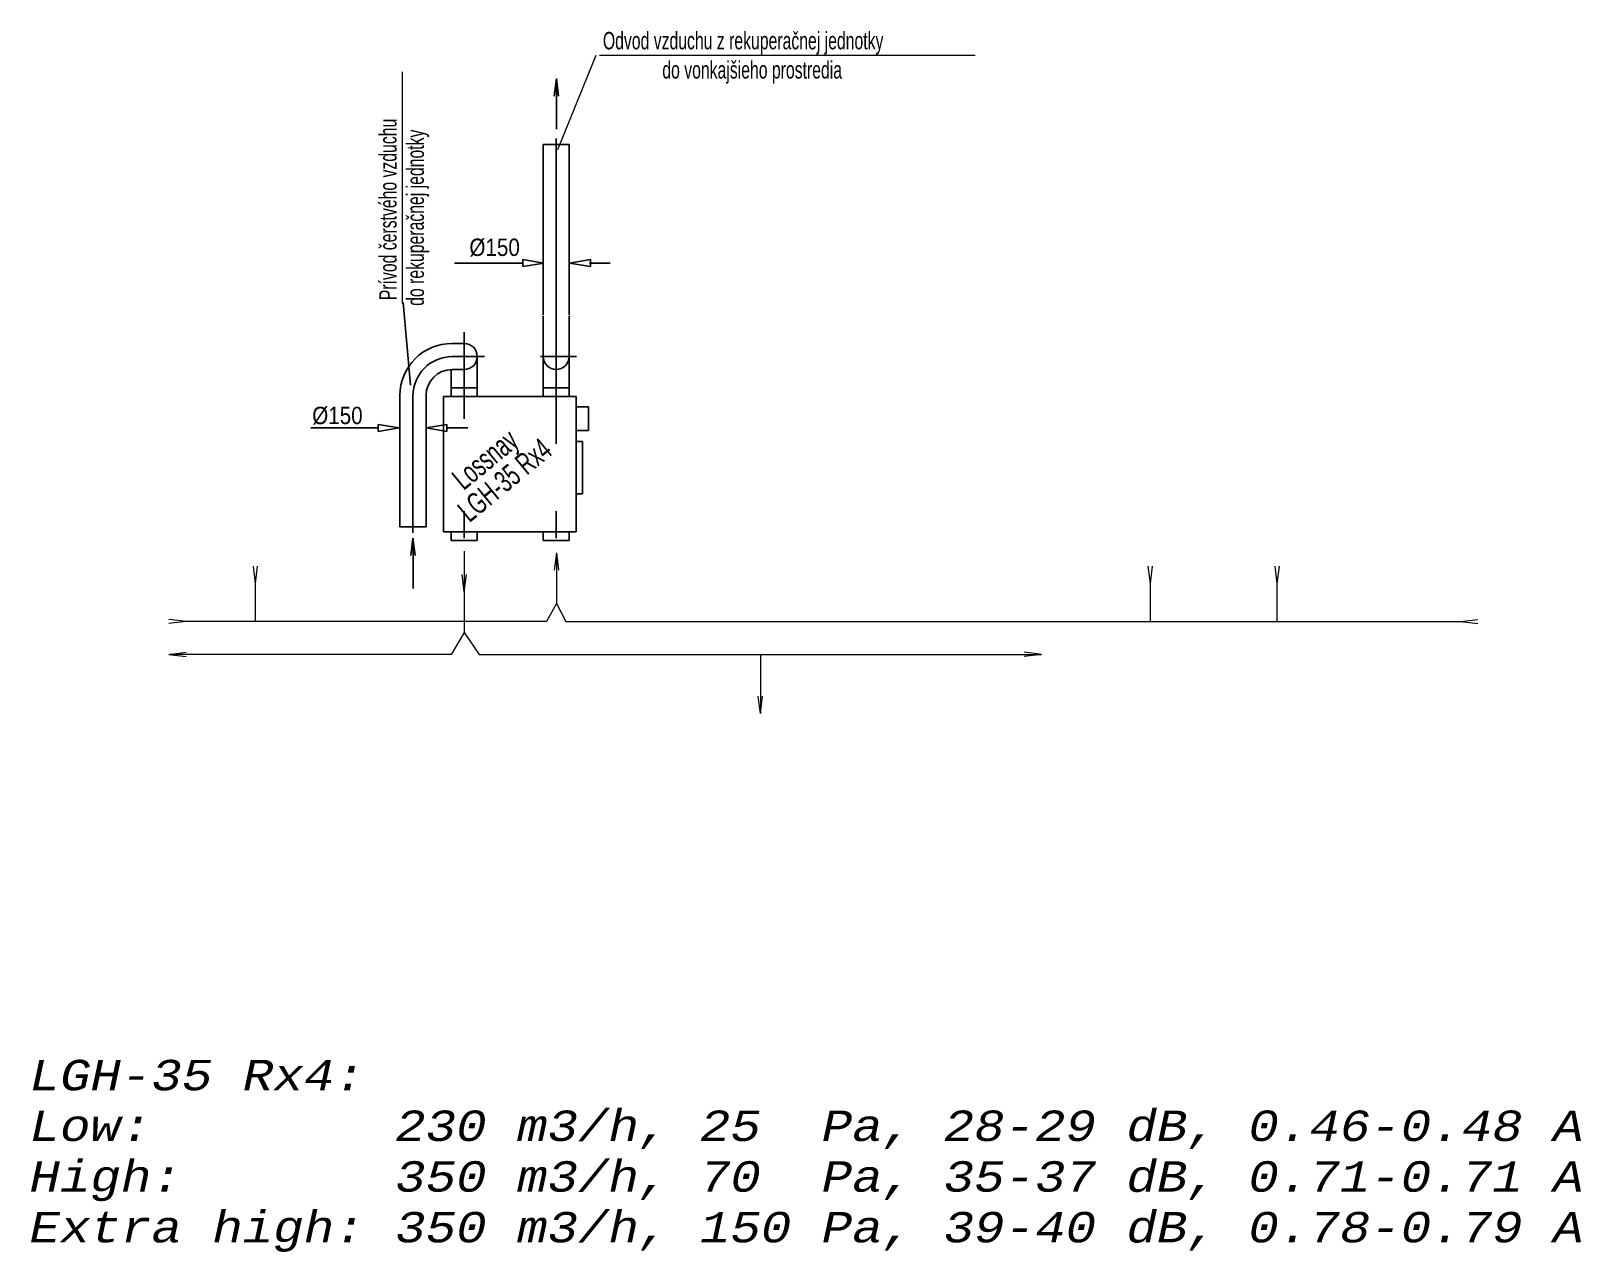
# Model space of a CAD drawing. Header units: millimetres. Extents: x 27513 to 142240, y 18031 to 47731.
# Drawn here: x 132044 to 142240, y 29175 to 37206 of the extents above; entities that cross this region are included whole.
import ezdxf
from ezdxf.lldxf.tags import DXFTag

# ---------------------------------------------------------------- set-up
doc = ezdxf.new("R2010")
doc.units = ezdxf.units.MM
doc.header["$LTSCALE"] = 0.5
for name, color, linetype, lineweight in [('NOVE_MUR_YTONG', 8, 'Continuous', 5), ('UK', 4, 'Continuous', 5), ('Ventilacia_RA', 6, 'Continuous', 9), ('Ventilacia_SA', 3, 'Continuous', 9)]:
    doc.layers.add(name, color=color, linetype=linetype, lineweight=lineweight)
doc.layers.add('Ventilacia', color=2, linetype='Continuous')
doc.styles.add('ARIAL', font='arial.ttf', dxfattribs={"height": 250})
doc.styles.add('ROMANS', font='arial.ttf', dxfattribs={"width": 0.85})
tags = doc.linetypes.add('DASHDOT', pattern=[25.4, 12.7, -6.35, 0, -6.35]).pattern_tags.tags
tags[10:11] = [DXFTag(74, 4), DXFTag(75, 0), DXFTag(340, '0'), DXFTag(46, 1.0), DXFTag(50, 0.0), DXFTag(44, 0.0), DXFTag(45, 0.0)]
tags[8:9] = [DXFTag(74, 4), DXFTag(75, 0), DXFTag(340, '0'), DXFTag(46, 1.0), DXFTag(50, 0.0), DXFTag(44, 0.0), DXFTag(45, 0.0)]
tags[6:7] = [DXFTag(74, 4), DXFTag(75, 0), DXFTag(340, '0'), DXFTag(46, 1.0), DXFTag(50, 0.0), DXFTag(44, 0.0), DXFTag(45, 0.0)]
tags[4:5] = [DXFTag(74, 4), DXFTag(75, 0), DXFTag(340, '0'), DXFTag(46, 1.0), DXFTag(50, 0.0), DXFTag(44, 0.0), DXFTag(45, 0.0)]
tags = doc.linetypes.add('DASHED', pattern=[0.75, 0.5, -0.25]).pattern_tags.tags
tags[6:7] = [DXFTag(74, 4), DXFTag(75, 0), DXFTag(340, '0'), DXFTag(46, 1.0), DXFTag(50, 0.0), DXFTag(44, 0.0), DXFTag(45, 0.0)]
tags[4:5] = [DXFTag(74, 4), DXFTag(75, 0), DXFTag(340, '0'), DXFTag(46, 1.0), DXFTag(50, 0.0), DXFTag(44, 0.0), DXFTag(45, 0.0)]

msp = doc.modelspace()

# ---------------------------------------------------------------- texts
at = {"layer": 'NOVE_MUR_YTONG', "insert": (132035, 30439), "char_height": 250, "width": 32433.55, "attachment_point": 1, "style": 'ARIAL'}
msp.add_mtext('{\\fCourier New|b0|i1|c0|p0;\\H0.8x;LGH-35 Rx4:\\PLow:        230 m3/h, 25  Pa, 28-29 dB, 0.46-0.48 A\\PHigh:       350 m3/h, 70  Pa, 35-37 dB, 0.71-0.71 A\\PExtra high: 350 m3/h, 150 Pa, 39-40 dB, 0.78-0.79 A}', dxfattribs=at)
at = {"layer": 'UK', "color": 4, "style": 'ROMANS', "width": 0.65}
for s, p in [('Odvod vzduchu z rekuperačnej jednotky', (135806, 37085)), ('do vonkajšieho prostredia', (136197, 36893))]:
    msp.add_text(s, height=114.25, dxfattribs=at).set_placement(p)
for s, p in [('Prívod čerstvého vzduchu ', (134449, 35435)), ('do rekuperačnej jednotky', (134629, 35398))]:
    msp.add_text(s, height=114.25, rotation=90, dxfattribs=at).set_placement(p)
at = {"layer": 'Ventilacia', "color": 4, "style": 'ROMANS', "width": 0.65}
for s, p in [('Lossnay', (134890, 34180)), ('LGH-35 Rx4', (134928, 33968))]:
    msp.add_text(s, height=142.8, rotation=39.5597, dxfattribs=at).set_placement(p)
at = {"layer": 'Ventilacia', "color": 4, "char_height": 114.2, "attachment_point": 5, "style": 'ROMANS'}
for insert in [(135094, 35781), (134060, 34675)]:
    msp.add_mtext('%%C150', dxfattribs=dict(at, insert=insert))

# ---------------------------------------------------------------- blocks, each defined once
blk = doc.blocks.new('_ClosedBlank')
at = {"color": 0, "linetype": 'ByBlock', "lineweight": -2}
for p, q in [((-1, 0.167), (0, 0)), ((-1, 0.167), (-1, -0.167)), ((0, 0), (-1, -0.167))]:
    blk.add_line(p, q, dxfattribs=at)

# ---------------------------------------------------------------- linework, layer by layer
at = {"layer": 'UK'}
msp.add_line((135510, 36426), (135762, 37046), dxfattribs=at)
at = {"layer": 'UK', "color": 1}
for p, q in [((135784, 37046), (138255, 37046)), ((134488, 35413), (134488, 36937))]:
    msp.add_line(p, q, dxfattribs=at)
at = {"layer": 'Ventilacia', "color": 1}
for q in [(135486, 36778), (135500, 36560), (135514, 36778)]:
    msp.add_line((135500, 36893), q, dxfattribs=at)
at = {"layer": 'Ventilacia', "color": 4, "linetype": 'DASHED', "ltscale": 300}
for p, q in [((135414, 35339), (135414, 36459)), ((135414, 36459), (135585, 36459)), ((135585, 36459), (135585, 35339)), ((134471, 33945), (134471, 34631)), ((134643, 34631), (134643, 33945)), ((134643, 33945), (134471, 33945))]:
    msp.add_line(p, q, dxfattribs=at)
at = {"layer": 'Ventilacia', "color": 4, "linetype": 'DASHDOT', "ltscale": 5}
for p, q in [((135499, 36498), (135499, 34491)), ((134894, 34654), (134894, 35225)), ((134814, 35064), (135028, 35064)), ((135396, 35064), (135633, 35064)), ((134557, 33906), (134557, 34807)), ((134894, 33871), (134894, 34048)), ((135499, 33871), (135499, 34048))]:
    msp.add_line(p, q, dxfattribs=at)
at = {"layer": 'Ventilacia'}
for p, q in [((135273, 35679), (134831, 35679)), ((135717, 35679), (135854, 35679)), ((134541, 34877), (134493, 35419)), ((134328, 34595), (133886, 34595)), ((134780, 34595), (134917, 34595))]:
    msp.add_line(p, q, dxfattribs=at)
at = {"layer": 'Ventilacia', "color": 2}
for p, q in [((135414, 35065), (135414, 35333)), ((135585, 35333), (135585, 35065)), ((134894, 35151), (134814, 35151)), ((134808, 34859), (134808, 34979)), ((134894, 34979), (134814, 34979)), ((134980, 34859), (134980, 35065)), ((135414, 34859), (135414, 35065)), ((135585, 34859), (135585, 35065)), ((134471, 34808), (134471, 34631)), ((134643, 34808), (134643, 34631)), ((134757, 34802), (134757, 33911)), ((135631, 34802), (134757, 34802)), ((134808, 34859), (134808, 34802)), ((134980, 34859), (134808, 34859)), ((134980, 34802), (134980, 34859)), ((135414, 34859), (135414, 34802)), ((135585, 34859), (135414, 34859)), ((135585, 34802), (135585, 34859)), ((135631, 33911), (135631, 34802)), ((135625, 34734), (135711, 34734)), ((135711, 34734), (135711, 34579)), ((135711, 34579), (135625, 34579)), ((135631, 34505), (135671, 34505)), ((135671, 34505), (135671, 34162)), ((135671, 34162), (135631, 34162)), ((134757, 33911), (135631, 33911)), ((134808, 33854), (134808, 33911)), ((134980, 33854), (134808, 33854)), ((134980, 33911), (134980, 33854)), ((135414, 33854), (135414, 33911)), ((135585, 33854), (135414, 33854)), ((135585, 33911), (135585, 33854))]:
    msp.add_line(p, q, dxfattribs=at)
at = {"layer": 'Ventilacia', "color": 4}
for p, q in [((134557, 33871), (134543, 33756)), ((134557, 33871), (134571, 33756)), ((134558, 33871), (134558, 33538))]:
    msp.add_line(p, q, dxfattribs=at)
at = {"layer": 'Ventilacia', "color": 2}
for centre, radius, start, end in [((134814, 34808), 343, 90, 180), ((134894, 35065), 85.7, 270, 90), ((134814, 34808), 171, 90, 180), ((135499, 35065), 85.7, 180.6103, 359.3897)]:
    msp.add_arc(centre, radius, start, end, dxfattribs=at)
at = {"layer": 'Ventilacia', "color": 4, "linetype": 'DASHDOT', "ltscale": 5}
msp.add_arc((134814, 34807), 257, 90, 180, dxfattribs=at)
at = {"layer": 'Ventilacia_RA'}
for p, q in [((135500, 33774), (135486, 33659)), ((135500, 33774), (135500, 33441)), ((135500, 33774), (135514, 33659)), ((133521, 33572), (133507, 33687)), ((133521, 33572), (133535, 33687)), ((139407, 33572), (139393, 33687)), ((139407, 33572), (139421, 33687)), ((140242, 33572), (140228, 33687)), ((140242, 33572), (140256, 33687)), ((133521, 33322), (133521, 33572)), ((139407, 33322), (139407, 33572)), ((140242, 33322), (140242, 33572)), ((133065, 33322), (132951, 33336)), ((133065, 33322), (132951, 33308)), ((141448, 33322), (141562, 33336)), ((141448, 33322), (141562, 33308))]:
    msp.add_line(p, q, dxfattribs=at)
for points in [[(135500, 33441), (135436, 33322), (133065, 33322)], [(135500, 33441), (135563, 33322), (141448, 33322)]]:
    msp.add_lwpolyline(points, dxfattribs=at)
at = {"layer": 'Ventilacia_SA'}
for p, q in [((134894, 33517), (134880, 33632)), ((134894, 33517), (134908, 33632)), ((132951, 33106), (133065, 33120)), ((132951, 33106), (133065, 33092)), ((136842, 33104), (136842, 32716)), ((138692, 33106), (138577, 33120)), ((138692, 33106), (138577, 33092)), ((136842, 32716), (136828, 32831)), ((136842, 32716), (136856, 32831))]:
    msp.add_line(p, q, dxfattribs=at)
for points in [[(134894, 33784), (134894, 33250), (134992, 33106), (138692, 33106)], [(134894, 33250), (134809, 33106), (132956, 33106)]]:
    msp.add_lwpolyline(points, dxfattribs=at)

# ---------------------------------------------------------------- block references
at = {"layer": 'Ventilacia', "yscale": 137.0980392156863, "zscale": 137.0980392156863}
for p, xscale in [((135417, 35679), 137.0980392156863), ((134643, 34595), -137.0980392156863)]:
    msp.add_blockref('_ClosedBlank', p, dxfattribs=dict(at, xscale=xscale))
at = {"layer": 'Ventilacia', "yscale": 137.0980392156863, "zscale": 137.0980392156863, "rotation": 180}
for p, xscale in [((135587, 35679), 137.0980392156863), ((134465, 34595), -137.0980392156863)]:
    msp.add_blockref('_ClosedBlank', p, dxfattribs=dict(at, xscale=xscale))

msp.set_redraw_order([(e.dxf.handle, doc.entitydb.next_handle()) for e in msp.query("TEXT MTEXT ATTDEF DIMENSION ARC_DIMENSION")])  # texts and dimensions are drawn at this point

doc.saveas('drawing.dxf')
